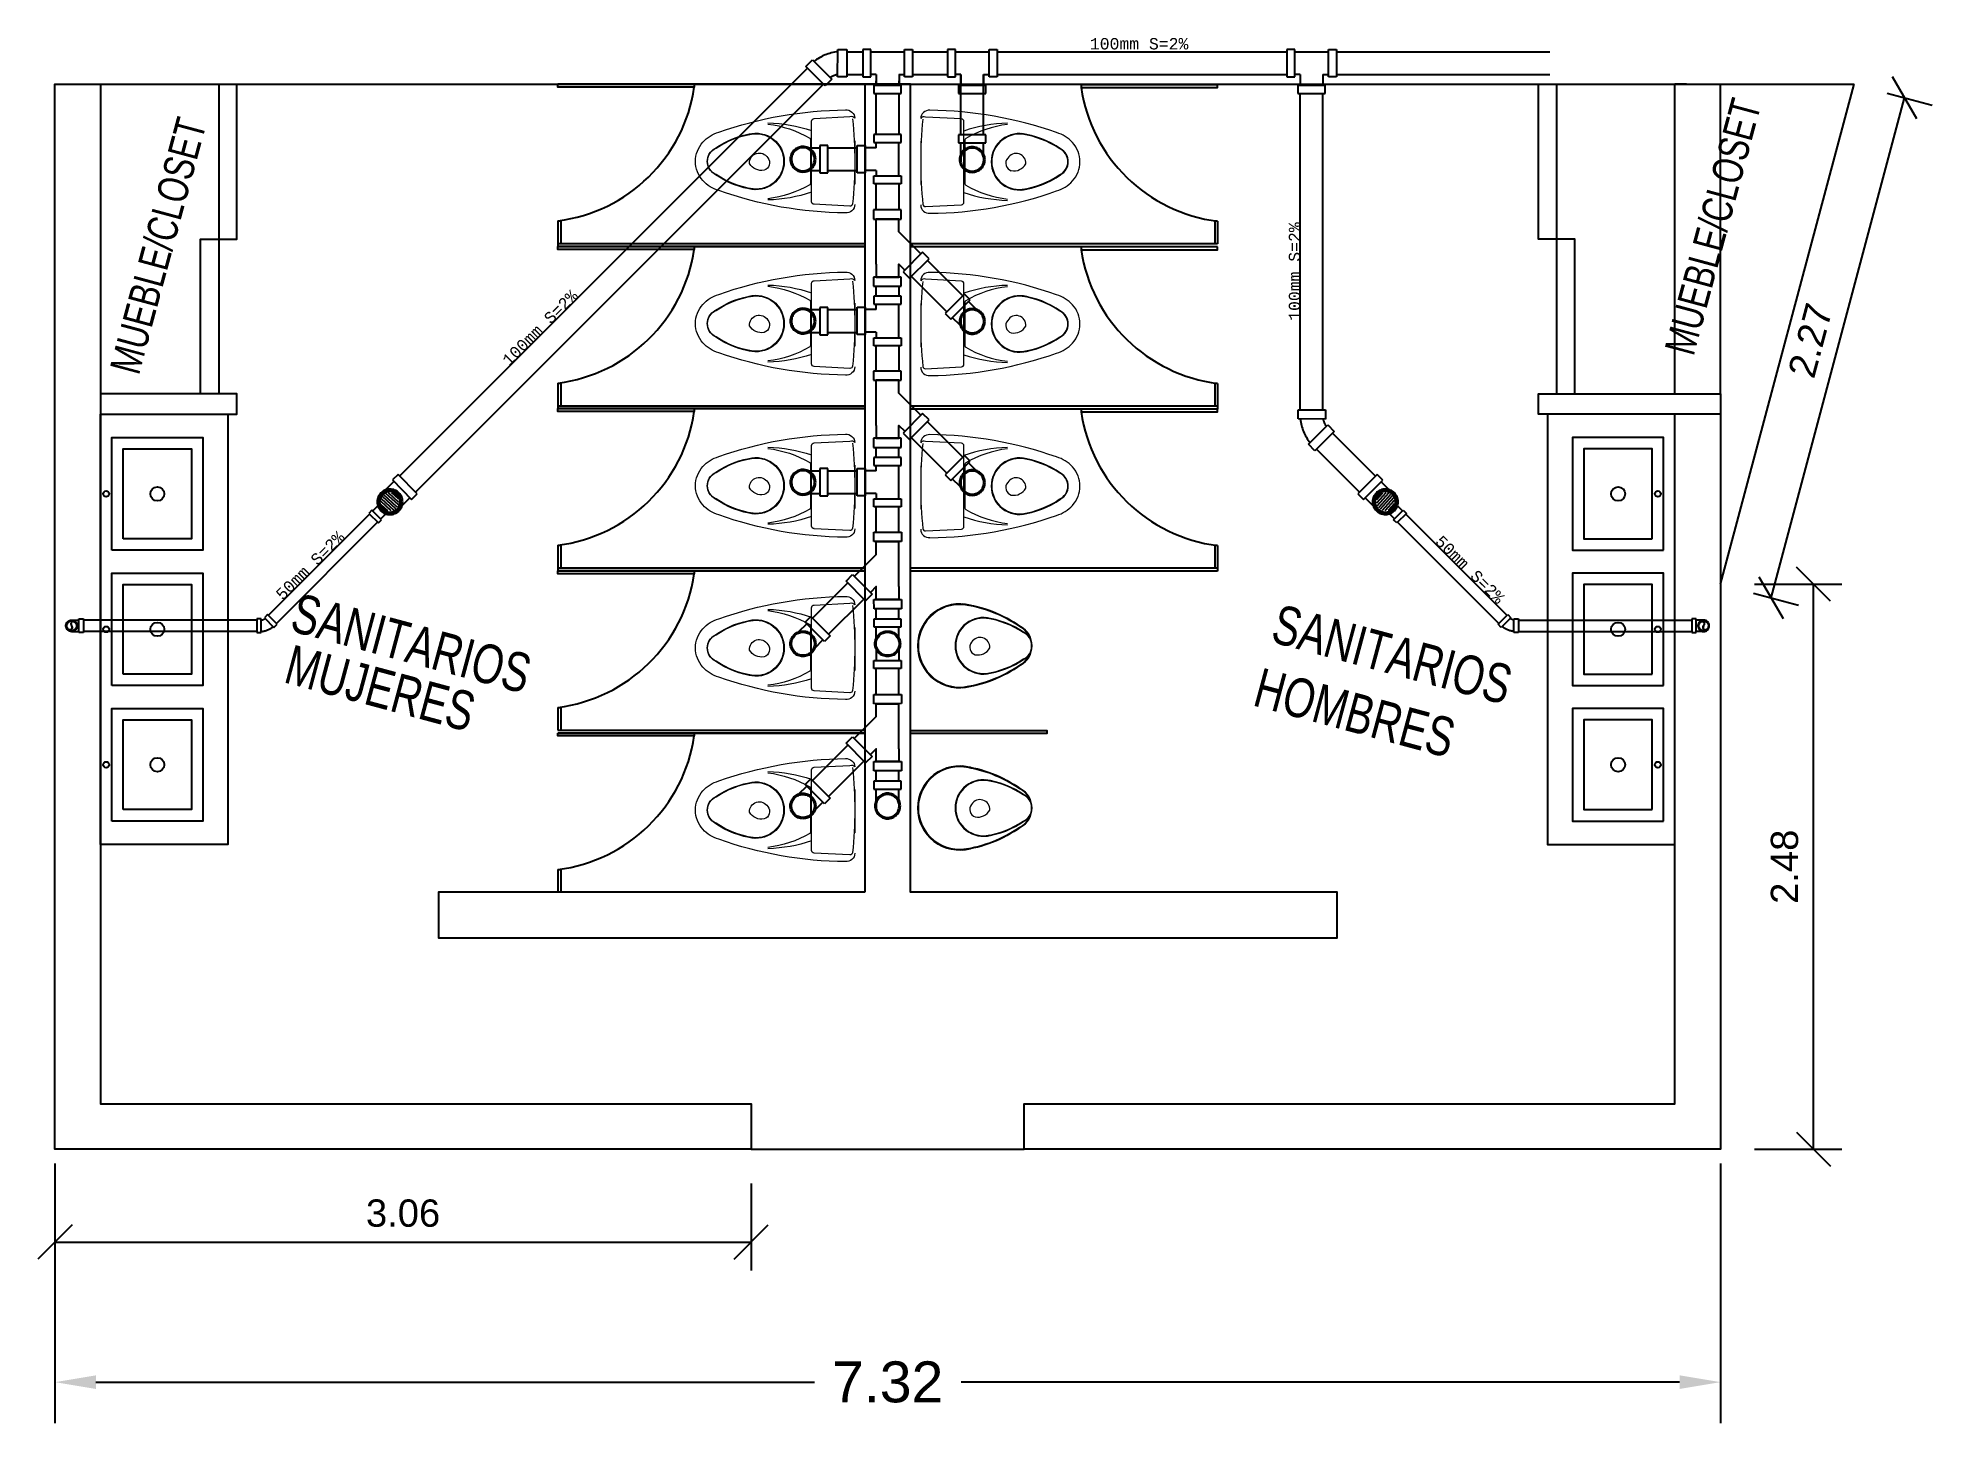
# Model space of a CAD drawing. Header units: millimetres. Extents: x 1309 to 1708, y 884 to 1242.
# Drawn here: x 1538.92 to 1547.25, y 1174.72 to 1180.81 of the extents above; entities that cross this region are included whole.
import ezdxf
from ezdxf.enums import TextEntityAlignment as Align
from ezdxf.lldxf.tags import DXFTag

# ---------------------------------------------------------------- set-up
doc = ezdxf.new("R2010")
doc.units = ezdxf.units.MM
doc.linetypes.add('CENTER', pattern=[2, 1.25, -0.25, 0.25, -0.25])
for name, color, linetype, lineweight in [('COTAS', 202, 'Continuous', 0), ('MOVILIARIO SANITARIO', 142, 'Continuous', 0), ('POZO PLUVIAL', 181, 'Continuous', 30)]:
    doc.layers.add(name, color=color, linetype=linetype, lineweight=lineweight)
for name, color, linetype in [('IH', 170, 'Continuous'), ('PUERTAS', 2, 'Continuous'), ('sanitario', 3, 'Continuous')]:
    doc.layers.add(name, color=color, linetype=linetype)
doc.styles.add('ARRAY BASE$0$STYLE1', font='swissc.ttf', dxfattribs={"width": 0.9})
doc.styles.add('MONOTXT4', font='MONOTXT4.shx')
doc.styles.get("Standard").update_dxf_attribs({"font": 'arial.ttf'})
tags = doc.linetypes.add('ARRAY BASE$0$CACHE', pattern=[0.24, 0.12, -0.12]).pattern_tags.tags
tags[6:7] = [DXFTag(74, 4), DXFTag(75, 0), DXFTag(340, '0'), DXFTag(46, 1.0), DXFTag(50, 0.0), DXFTag(44, 0.0), DXFTag(45, 0.0)]
tags[4:5] = [DXFTag(74, 4), DXFTag(75, 0), DXFTag(340, '0'), DXFTag(46, 1.0), DXFTag(50, 0.0), DXFTag(44, 0.0), DXFTag(45, 0.0)]
doc.dimstyles.new('metros anotativo', dxfattribs={"dimtxt": 0.12, "dimasz": 0.15, "dimexe": 0.125, "dimexo": 0.15, "dimgap": 0.0652, "dimtad": 1, "dimzin": 1, "dimdsep": 46, "dimtxsty": 'Standard', "dimblk": 'OBLIQUE', "dimcen": 0, "dimadec": 0, "dimazin": 0, "dimtfac": 1, "dimtix": 1, "dimtmove": 0, "dimatfit": 3, "dimfxl": 0.3, "dimarcsym": 0})
doc.dimstyles.get("Standard").update_dxf_attribs({"dimtxt": 0.18, "dimasz": 0.18, "dimexe": 0.18, "dimexo": 0.0625, "dimgap": 0.09, "dimtad": 0, "dimtih": 1, "dimtoh": 1, "dimdec": 4, "dimzin": 0, "dimdsep": 46, "dimtxsty": 'Standard', "dimcen": 0.09, "dimadec": 0, "dimazin": 0, "dimtfac": 1, "dimtdec": 4, "dimtofl": 0, "dimtmove": 0, "dimatfit": 3, "dimfxl": 1, "dimtolj": 1, "dimtzin": 0, "dimarcsym": 0})

msp = doc.modelspace()

# ---------------------------------------------------------------- texts
at = {"lineweight": 0, "style": 'ARRAY BASE$0$STYLE1', "width": 0.9}
for s, height, rotation, p in [('MUEBLE/CLOSET', 0.1330958, 74.95, (1546.19787, 1179.40858)), ('MUEBLE/CLOSET', 0.1330958, 74.95, (1539.3648, 1179.32482)), ('SANITARIOS', 0.171845, 344.95, (1540.02273, 1178.20708)), ('SANITARIOS', 0.171845, 344.95, (1544.33335, 1178.15866)), ('MUJERES', 0.171845, 344.95, (1539.99555, 1177.98066)), ('HOMBRES', 0.171845, 344.95, (1544.25451, 1177.879))]:
    msp.add_text(s, height=height, rotation=rotation, dxfattribs=at).set_placement(p)
at = {"layer": 'IH', "color": 2, "style": 'MONOTXT4'}
for s, rotation, p in [('100mm S=2%%%', 359.997934, (1543.76128, 1180.78528)), ('100mm S=2%%%', 89.994106, (1544.44422, 1179.78416)), ('100mm S=2%%%', 44.995868, (1541.12743, 1179.53736)), ('50mm S=2%%%', 44.994007, (1540.11724, 1178.49182)), ('50mm S=2%%%', 315.551009, (1545.21473, 1178.47495))]:
    msp.add_text(s, height=0.05, rotation=rotation, dxfattribs=at).set_placement(p, align=Align.MIDDLE)

# ---------------------------------------------------------------- blocks, each defined once
blk = doc.blocks.new('TAZA')
at = {"lineweight": 0}
for p, q in [((165.5389, 500.0497), (165.3809, 500.0579)), ((165.5498, 499.8612), (165.5498, 500.0382)), ((165.3598, 499.9512), (165.3598, 499.7615)), ((165.5544, 499.9576), (165.5544, 499.8612)), ((165.5499, 499.6842), (165.5498, 499.8612)), ((165.5544, 499.8612), (165.5545, 499.7647)), ((165.3809, 499.6644), (165.539, 499.6727))]:
    blk.add_line(p, q, dxfattribs=at)
for centre, radius, start, end in [((165.3966, 500.0509), 0.0368, 84.189, 180.01), ((165.374, 500.0433), 0.0161, 64.904, 152.06013), ((167.1924, 499.8617), 1.8326, 174.16613, 180.01759), ((165.3845, 498.3654), 1.7222, 70.56938, 89.47271), ((165.5383, 500.0382), 0.0115, 0.01, 87.01), ((165.7581, 499.382), 0.6489, 91.47367, 108.71939), ((165.7975, 499.5533), 0.4752, 96.78563, 120.29354), ((165.5613, 499.9577), 0.00691, 120.29354, 180.01), ((165.7939, 499.8612), 0.1243, 75.1531, 180.01), ((165.7939, 499.8612), 0.1216, 77.25801, 180.01), ((165.7526, 499.6042), 0.3843, 54.75384, 82.7148), ((165.7507, 499.5978), 0.3884, 55.83157, 81.76985), ((165.9139, 499.8421), 0.1537, 42.34763, 73.53768), ((165.9336, 499.8613), 0.1262, 0.01, 41.96988), ((167.1924, 499.8612), 1.8326, 180.00241, 185.85387), ((165.7939, 499.8612), 0.1243, 180.01, 284.8669), ((165.7939, 499.8612), 0.1216, 180.01, 282.76199), ((165.768, 499.8547), 0.034, 139.25036, 252.70004), ((165.7794, 499.8554), 0.0428, 355.25829, 149.96856), ((165.7695, 499.8814), 0.0602, 258.98417, 330.70607), ((165.9438, 499.8613), 0.0631, 0.01, 66.52644), ((165.9438, 499.8613), 0.0631, 293.49356, 0.01), ((165.9438, 499.8613), 0.0645, 0.01, 61.67657), ((165.9438, 499.8613), 0.0645, 298.34343, 0.01), ((165.9336, 499.8613), 0.1262, 318.05012, 0.01), ((165.5614, 499.7647), 0.00691, 180.01, 239.72646), ((165.7974, 500.1691), 0.4752, 239.72646, 263.23437), ((165.7525, 500.1182), 0.3843, 277.3052, 305.26616), ((165.7506, 500.1247), 0.3884, 278.25015, 304.18843), ((165.9138, 499.8804), 0.1537, 286.48232, 317.67237), ((165.384, 501.3569), 1.7222, 270.54729, 289.45062), ((165.5383, 499.6842), 0.0115, 273.01, 0.01), ((165.7579, 500.3405), 0.6489, 251.30061, 268.54633), ((165.3967, 499.6715), 0.0368, 180.01, 275.831), ((165.3804, 499.6754), 0.0111, 185.85387, 273.01)]:
    blk.add_arc(centre, radius, start, end, dxfattribs=at)
blk = doc.blocks.new('_Oblique')
at = {"color": 0, "linetype": 'ByBlock', "lineweight": -2}
blk.add_line((-0.5, -0.5), (0.5, 0.5), dxfattribs=at)
blk = doc.blocks.new('*D244')
at = {"layer": 'COTAS', "color": 0, "lineweight": -2, "ltscale": 2, "transparency": 16777216}
for p, q in [((1538.9963, 1175.7771), (1538.9963, 1175.3943)), ((1542.0563, 1175.7771), (1542.0563, 1175.3943)), ((1538.9963, 1175.5193), (1542.0563, 1175.5193))]:
    blk.add_line(p, q, dxfattribs=at)
at = {"layer": 'Defpoints', "color": 0, "lineweight": 15, "ltscale": 2, "transparency": 16777216}
for p in [(1538.9963, 1175.9271), (1542.0563, 1175.9271), (1542.0563, 1175.5193)]:
    blk.add_point(p, dxfattribs=at)
at = {"layer": 'COTAS', "color": 0, "lineweight": -2, "ltscale": 2, "transparency": 16777216, "xscale": 0.15, "yscale": 0.15, "zscale": 0.15, "rotation": 180}
blk.add_blockref('_Oblique', (1538.9963, 1175.5193), dxfattribs=at)
at = {"layer": 'COTAS', "color": 0, "lineweight": -2, "ltscale": 2, "transparency": 16777216, "xscale": 0.15, "yscale": 0.15, "zscale": 0.15}
blk.add_blockref('_Oblique', (1542.0563, 1175.5193), dxfattribs=at)
at = {"layer": 'COTAS', "color": 0, "ltscale": 2, "transparency": 16777216, "insert": (1540.5263, 1175.6458), "char_height": 0.12, "attachment_point": 5}
blk.add_mtext('3.06', dxfattribs=at)
blk = doc.blocks.new('*D241')
at = {"layer": 'COTAS', "color": 0, "lineweight": -2, "ltscale": 2, "transparency": 16777216}
for p, q in [((1546.4663, 1178.4101), (1546.8499, 1178.4101)), ((1546.7249, 1175.9271), (1546.7249, 1178.4101)), ((1546.4663, 1175.9271), (1546.8499, 1175.9271))]:
    blk.add_line(p, q, dxfattribs=at)
at = {"layer": 'Defpoints', "color": 0, "lineweight": 15, "ltscale": 2, "transparency": 16777216}
for p in [(1546.3163, 1178.4101), (1546.7249, 1178.4101), (1546.3163, 1175.9271)]:
    blk.add_point(p, dxfattribs=at)
at = {"layer": 'COTAS', "color": 0, "lineweight": -2, "ltscale": 2, "transparency": 16777216, "xscale": 0.15, "yscale": 0.15, "zscale": 0.15}
for p, rotation in [((1546.7249, 1178.4101), 90), ((1546.7249, 1175.9271), 270)]:
    blk.add_blockref('_Oblique', p, dxfattribs=dict(at, rotation=rotation))
at = {"layer": 'COTAS', "color": 0, "ltscale": 2, "transparency": 16777216, "insert": (1546.5984, 1177.1686), "char_height": 0.12, "attachment_point": 5, "rotation": 90}
blk.add_mtext('2.48', dxfattribs=at)
blk = doc.blocks.new('*D242')
at = {"layer": 'COTAS', "color": 0, "lineweight": -2, "ltscale": 2, "transparency": 16777216}
for p, q in [((1546.5387, 1178.3507), (1547.1257, 1180.5477)), ((1547.0483, 1180.5684), (1547.2465, 1180.5155)), ((1546.4613, 1178.3714), (1546.6594, 1178.3184))]:
    blk.add_line(p, q, dxfattribs=at)
at = {"layer": 'Defpoints', "color": 0, "lineweight": 15, "ltscale": 2, "transparency": 16777216}
for p in [(1546.9034, 1180.6071), (1547.1257, 1180.5477), (1546.3163, 1178.4101)]:
    blk.add_point(p, dxfattribs=at)
at = {"layer": 'COTAS', "color": 0, "lineweight": -2, "ltscale": 2, "transparency": 16777216, "xscale": 0.15, "yscale": 0.15, "zscale": 0.15}
for p, rotation in [((1547.1257, 1180.5477), 75.0399999999953), ((1546.5387, 1178.3507), 255.0399999999953)]:
    blk.add_blockref('_Oblique', p, dxfattribs=dict(at, rotation=rotation))
at = {"layer": 'COTAS', "color": 0, "ltscale": 2, "transparency": 16777216, "insert": (1546.711, 1179.4816), "char_height": 0.12, "attachment_point": 5, "rotation": 75.04}
blk.add_mtext('2.27', dxfattribs=at)
blk = doc.blocks.new('*D243')
at = {"color": 0, "lineweight": -2, "transparency": 16777216}
for p, q in [((1538.9963, 1175.8646), (1538.9963, 1174.7236)), ((1546.3163, 1175.8646), (1546.3163, 1174.7236)), ((1539.1763, 1174.9036), (1542.3342, 1174.9036)), ((1546.1363, 1174.9036), (1542.9785, 1174.9036))]:
    blk.add_line(p, q, dxfattribs=at)
at = {"color": 0, "lineweight": 15, "transparency": 16777216}
for points in [[(1539.1763, 1174.9336), (1539.1763, 1174.8736), (1538.9963, 1174.9036)], [(1546.1363, 1174.9336), (1546.1363, 1174.8736), (1546.3163, 1174.9036)]]:
    blk.add_solid(points, dxfattribs=at)
at = {"layer": 'Defpoints', "color": 0, "lineweight": 15, "transparency": 16777216}
for p in [(1538.9963, 1175.9271), (1546.3163, 1175.9271), (1546.3163, 1174.9036)]:
    blk.add_point(p, dxfattribs=at)
at = {"color": 0, "transparency": 16777216, "insert": (1542.6563, 1174.9036), "char_height": 0.18, "attachment_point": 5}
blk.add_mtext('\\A1;7.32', dxfattribs=at)
blk = doc.blocks.new('tee arriba 4 pulg')
at = {"linetype": 'CENTER'}
for points in [[(1461.7815, 1253.4296), (1461.6615, 1253.4296), (1461.6615, 1253.4646), (1461.7815, 1253.4646)], [(1461.7815, 1253.282), (1461.6615, 1253.282), (1461.6615, 1253.247), (1461.7815, 1253.247)]]:
    blk.add_lwpolyline(points, close=True, dxfattribs=at)
for points in [[(1461.6715, 1253.3813), (1461.6715, 1253.4296)], [(1461.7715, 1253.3813), (1461.7715, 1253.4296)], [(1461.6715, 1253.3304), (1461.6715, 1253.282)], [(1461.7715, 1253.3304), (1461.7715, 1253.282)]]:
    blk.add_lwpolyline(points, dxfattribs=at)
for radius in [0.0561, 0.0506]:
    blk.add_circle((1461.7215, 1253.3558), radius, dxfattribs=at)
for start, end in [(153.04172, 206.96029), (333.04787, 26.95414)]:
    blk.add_arc((1461.7215, 1253.3558), 0.0561, start, end, dxfattribs=at)
blk = doc.blocks.new('codo 90 100mm sup')
at = {"linetype": 'CENTER'}
blk.add_lwpolyline([(0.01, -0.035), (-0.11, -0.035), (-0.11, 0), (0.01, 0)], close=True, dxfattribs=at)
for points in [[(-0.1, -0.0834), (-0.1, -0.035)], [(0, -0.0834), (0, -0.035)]]:
    blk.add_lwpolyline(points, dxfattribs=at)
for radius in [0.0561, 0.0506]:
    blk.add_circle((-0.05, -0.1088), radius, dxfattribs=at)
blk = doc.blocks.new('yee 45º')
at = {"linetype": 'CENTER'}
for points in [[(1458.2098, 1255.7073), (1458.2384, 1255.6787), (1458.1524, 1255.5928), (1458.1238, 1255.6214)], [(1458.0887, 1255.5844), (1458.1292, 1255.5845), (1458.1293, 1255.463), (1458.0888, 1255.4629)], [(1458.3839, 1255.5847), (1458.4244, 1255.5848), (1458.4246, 1255.4633), (1458.3841, 1255.4632)]]:
    blk.add_lwpolyline(points, close=True, dxfattribs=at)
for points in [[(1458.1859, 1255.4746), (1458.1293, 1255.4746), (1458.1292, 1255.5746), (1458.1859, 1255.5746), (1458.16, 1255.6004)], [(1458.2308, 1255.6711), (1458.3273, 1255.5746), (1458.3839, 1255.5746), (1458.384, 1255.4746)], [(1458.1859, 1255.4746), (1458.3273, 1255.4746), (1458.3848, 1255.4746)]]:
    blk.add_lwpolyline(points)
blk = doc.blocks.new('tee 4 pulg der')
at = {"linetype": 'CENTER'}
for points in [[(1462.1392, 1253.8908), (1462.0192, 1253.8908), (1462.0192, 1253.9258), (1462.1392, 1253.9258)], [(1462.1775, 1253.7569), (1462.1775, 1253.8769), (1462.2125, 1253.8769), (1462.2125, 1253.7569)], [(1462.1392, 1253.7431), (1462.0192, 1253.7431), (1462.0192, 1253.7081), (1462.1392, 1253.7081)]]:
    blk.add_lwpolyline(points, close=True, dxfattribs=at)
for points in [[(1462.0292, 1253.8908), (1462.0292, 1253.7431)], [(1462.1292, 1253.8669), (1462.1292, 1253.8908)], [(1462.1292, 1253.8669), (1462.1775, 1253.8669)], [(1462.1292, 1253.7673), (1462.1292, 1253.7431)], [(1462.1292, 1253.7669), (1462.1775, 1253.7669)]]:
    blk.add_lwpolyline(points, dxfattribs=at)
blk = doc.blocks.new('coladera 100mm')
at = {"color": 7}
for p, q in [((149.8309, 499.9539), (149.829, 499.9152)), ((149.8309, 499.9539), (149.829, 499.9152)), ((149.8414, 499.9653), (149.8384, 499.9029)), ((149.8414, 499.9653), (149.8384, 499.9029)), ((149.8517, 499.9707), (149.8481, 499.8966)), ((149.8517, 499.9707), (149.8481, 499.8966)), ((149.8618, 499.9728), (149.858, 499.8935)), ((149.8618, 499.9728), (149.858, 499.8935)), ((149.8718, 499.9723), (149.868, 499.893)), ((149.8718, 499.9723), (149.868, 499.893)), ((149.8817, 499.9692), (149.8781, 499.8951)), ((149.8817, 499.9692), (149.8781, 499.8951)), ((149.8914, 499.9629), (149.8884, 499.9005)), ((149.8914, 499.9629), (149.8884, 499.9005)), ((149.9008, 499.9506), (149.8989, 499.9119)), ((149.9008, 499.9506), (149.8989, 499.9119))]:
    blk.add_line(p, q, dxfattribs=at)
at = {"linetype": 'CENTER'}
for points in [[(149.8917, 499.9824), (149.9399, 499.9826)], [(149.8889, 499.8824), (149.9404, 499.8826)]]:
    blk.add_lwpolyline(points, dxfattribs=at)
blk.add_lwpolyline([(149.9748, 499.9929), (149.9754, 499.8729), (149.9404, 499.8727), (149.9398, 499.9927)], close=True, dxfattribs=at)
for radius in [0.0561, 0.0506]:
    blk.add_circle((149.8649, 499.9331), radius, dxfattribs=at)
blk.add_circle((149.8649, 499.9329), 0.05)
at = {"color": 7}
for radius in [0.05, 0.045]:
    blk.add_circle((149.8649, 499.9329), radius, dxfattribs=at)
at = {"color": 9}
blk.add_circle((149.8649, 499.9329), 0.045, dxfattribs=at)
at = {"color": 7}
for start, end in [(148.28834, 206.19839), (148.28834, 206.19839), (328.28834, 26.19839), (328.28834, 26.19839)]:
    blk.add_arc((149.8649, 499.9329), 0.04, start, end, dxfattribs=at)
blk = doc.blocks.new('codo 45 50mm')
at = {"linetype": 'CENTER', "elevation": 0}
for points in [[(1456.1886, 1258.0518), (1456.2311, 1258.0941), (1456.217, 1258.1083), (1456.1745, 1258.0659)], [(1456.194, 1258.0186), (1456.254, 1258.0185), (1456.254, 1258.0385), (1456.194, 1258.0386)]]:
    blk.add_lwpolyline(points, close=True, dxfattribs=at)
at = {"linetype": 'CENTER'}
for radius, start, end in [(0.0487, 11.73907, 33.05912), (0.0982, 5.74464, 39.05558)]:
    blk.add_arc((1456.1513, 1258.0287), radius, start, end, dxfattribs=at)
blk = doc.blocks.new('codo 45 4 pulg')
at = {"linetype": 'CENTER'}
for points in [[(1462.54, 1253.0619), (1462.4201, 1253.0677), (1462.422, 1253.1076), (1462.5419, 1253.1019)], [(1462.5764, 1253.0056), (1462.4876, 1252.9249), (1462.4607, 1252.9545), (1462.5496, 1253.0352)]]:
    blk.add_lwpolyline(points, close=True, dxfattribs=at)
for radius, start, end in [(0.1964, 183.08887, 216.39981), (0.0975, 189.08533, 210.40537)]:
    blk.add_arc((1462.6262, 1253.0778), radius, start, end, dxfattribs=at)
blk = doc.blocks.new('codo')
at = {"linetype": 'CENTER'}
for points in [[(1495.9057, 1342.8755), (1495.9286, 1342.8984)], [(1495.941, 1342.8402), (1495.9639, 1342.8631)]]:
    blk.add_lwpolyline(points, dxfattribs=at)
at = {"color": 2}
blk.add_lwpolyline([(1495.9217, 1342.8354, 1), (1495.9234, 1342.8579, -1)], format="xyb", close=True, dxfattribs=at)
at = {"linetype": 'CENTER'}
blk.add_lwpolyline([(1495.925, 1342.902), (1495.9392, 1342.9161), (1495.9816, 1342.8737), (1495.9675, 1342.8595)], close=True, dxfattribs=at)
blk.add_circle((1495.9234, 1342.8579), 0.025, dxfattribs=at)
at = {"color": 2}
blk.add_arc((1495.9239, 1342.8691), 0.0113, 87.15724, 267.15724, dxfattribs=at)
at = {"layer": 'POZO PLUVIAL', "color": 2}
blk.add_circle((1495.9234, 1342.8579), 0.0226, dxfattribs=at)
at = {"layer": 'sanitario', "linetype": 'CENTER'}
blk.add_circle((1495.9234, 1342.8579), 0.0226, dxfattribs=at)

# ---------------------------------------------------------------- dimensions: what is measured, and where the dimension line sits
dim = msp.add_linear_dim(base=(1546.31635, 1174.90364), p1=(1538.99635, 1175.92713), p2=(1546.31635, 1175.92713), angle=180, dimstyle='Standard', override={"dimdec": 2})
dim.commit()
dim.dimension.update_dxf_attribs({"geometry": '*D243', "text_midpoint": (1542.65635, 1174.90364)})
at = {"layer": 'COTAS', "ltscale": 2}
dim = msp.add_aligned_dim(p1=(1546.31635, 1178.41011), p2=(1546.90339, 1180.60713), distance=-0.23013, dimstyle='metros anotativo', dxfattribs=at)
dim.commit()
dim.dimension.update_dxf_attribs({"geometry": '*D242', "text_midpoint": (1546.71101, 1179.4816)})
dim = msp.add_linear_dim(base=(1546.72491, 1178.41011), p1=(1546.31635, 1175.92713), p2=(1546.31635, 1178.41011), angle=90, dimstyle='metros anotativo', dxfattribs=at)
dim.commit()
dim.dimension.update_dxf_attribs({"geometry": '*D241', "text_midpoint": (1546.59844, 1177.16862)})
dim = msp.add_linear_dim(base=(1542.05635, 1175.51928), p1=(1538.99635, 1175.92713), p2=(1542.05635, 1175.92713), dimstyle='metros anotativo', dxfattribs=at)
dim.commit()
dim.dimension.update_dxf_attribs({"geometry": '*D244', "text_midpoint": (1540.52635, 1175.64579)})

# ---------------------------------------------------------------- linework, layer by layer
for p, q in [((1538.99635, 1180.60713), (1539.19635, 1180.60713)), ((1542.55635, 1180.60713), (1541.20635, 1180.60713)), ((1546.16635, 1180.60713), (1546.11635, 1180.60713)), ((1546.31635, 1178.41011), (1546.90339, 1180.60713)), ((1546.31635, 1180.60713), (1546.90339, 1180.60713)), ((1541.20635, 1180.00713), (1541.20635, 1179.90713)), ((1541.20635, 1180.00713), (1541.21905, 1180.00713)), ((1541.21905, 1180.00713), (1541.21905, 1179.90713)), ((1544.10635, 1180.00542), (1544.09365, 1180.00542)), ((1544.09365, 1180.00542), (1544.09365, 1179.90542)), ((1544.10635, 1180.00542), (1544.10635, 1179.90542)), ((1541.20635, 1179.90713), (1542.55635, 1179.90713)), ((1541.20635, 1179.90713), (1541.20635, 1179.89443)), ((1541.20635, 1179.89443), (1542.55635, 1179.89443)), ((1542.55635, 1179.89443), (1541.20635, 1179.89443)), ((1544.10635, 1179.90542), (1542.75635, 1179.90542)), ((1544.10635, 1179.89272), (1542.75635, 1179.89272)), ((1541.20635, 1179.29443), (1541.20635, 1179.19443)), ((1541.20635, 1179.29443), (1541.21905, 1179.29443)), ((1541.21905, 1179.29443), (1541.21905, 1179.19443)), ((1544.10635, 1179.29272), (1544.09365, 1179.29272)), ((1544.09365, 1179.29272), (1544.09365, 1179.19272)), ((1544.10635, 1179.29272), (1544.10635, 1179.19272)), ((1541.20635, 1179.19443), (1542.55635, 1179.19443)), ((1541.20635, 1179.19443), (1541.20635, 1179.18173)), ((1541.20635, 1179.18173), (1542.55635, 1179.18173)), ((1542.55635, 1179.18173), (1541.20635, 1179.18173)), ((1544.10635, 1179.19272), (1542.75635, 1179.19272)), ((1544.10635, 1179.18002), (1542.75635, 1179.18002)), ((1544.10635, 1179.19272), (1544.10635, 1179.18002)), ((1541.20635, 1178.58173), (1541.20635, 1178.48173)), ((1541.20635, 1178.58173), (1541.21905, 1178.58173)), ((1541.21905, 1178.58173), (1541.21905, 1178.48173)), ((1544.10635, 1178.58002), (1544.09365, 1178.58002)), ((1544.09365, 1178.58002), (1544.09365, 1178.48002)), ((1544.10635, 1178.58002), (1544.10635, 1178.48002)), ((1541.20635, 1178.48173), (1542.55635, 1178.48173)), ((1541.20635, 1178.48173), (1541.20635, 1178.46903)), ((1541.20635, 1178.46903), (1542.55635, 1178.46903)), ((1542.55635, 1178.46903), (1541.20635, 1178.46903)), ((1544.10635, 1178.48002), (1542.75635, 1178.48002)), ((1544.10635, 1178.46732), (1542.75635, 1178.46732)), ((1544.10635, 1178.48002), (1544.10635, 1178.46732)), ((1541.20635, 1177.86903), (1541.20635, 1177.76903)), ((1541.20635, 1177.86903), (1541.21905, 1177.86903)), ((1541.21905, 1177.86903), (1541.21905, 1177.76903)), ((1541.20635, 1177.76903), (1542.55635, 1177.76903)), ((1541.20635, 1177.75633), (1542.55635, 1177.75633)), ((1542.55635, 1177.75633), (1541.20635, 1177.75633)), ((1541.20635, 1177.15633), (1541.20635, 1177.05633)), ((1541.20635, 1177.15633), (1541.21905, 1177.15633)), ((1541.21905, 1177.15633), (1541.21905, 1177.05633)), ((1542.05635, 1175.92713), (1543.25635, 1175.92713))]:
    msp.add_line(p, q)
at = {"linetype": 'ARRAY BASE$0$CACHE'}
for p, q in [((1546.11635, 1179.24697), (1546.11635, 1180.60713)), ((1546.31635, 1179.24697), (1546.31635, 1180.60713))]:
    msp.add_line(p, q, dxfattribs=at)
for points in [[(1539.19635, 1180.60713), (1539.19635, 1176.12713), (1542.05638, 1176.12713), (1542.05635, 1175.92713), (1538.99635, 1175.92713), (1538.99635, 1180.60713), (1546.31635, 1180.60713)], [(1539.71635, 1180.60713), (1539.71635, 1179.24697), (1539.63635, 1179.24697), (1539.63635, 1179.92705), (1539.79635, 1179.92705), (1539.79635, 1180.60713)], [(1545.59635, 1180.60713), (1545.59635, 1179.24697), (1545.67635, 1179.24697), (1545.67635, 1179.92705), (1545.51635, 1179.92705), (1545.51635, 1180.60713)], [(1539.19635, 1179.15697), (1539.79635, 1179.15697), (1539.79635, 1179.24697), (1539.19635, 1179.24697)], [(1546.31635, 1179.15697), (1545.51635, 1179.15697), (1545.51635, 1179.24697), (1546.31635, 1179.24697)], [(1546.31635, 1179.24697), (1546.31635, 1175.92713), (1546.16635, 1175.92713)], [(1539.19635, 1179.15697), (1539.75635, 1179.15697), (1539.75635, 1177.26697), (1539.19635, 1177.26697), (1539.19635, 1179.15697)], [(1546.31635, 1178.41011), (1546.31635, 1175.92713), (1543.25635, 1175.92713), (1543.25638, 1176.12713), (1546.11635, 1176.12713), (1546.11635, 1179.15697)], [(1546.11635, 1179.15697), (1545.55635, 1179.15697), (1545.55635, 1177.26697), (1546.11635, 1177.26697), (1546.11635, 1179.15697)], [(1539.24635, 1178.55947), (1539.24635, 1179.05447), (1539.64635, 1179.05447), (1539.64635, 1178.55947), (1539.24635, 1178.55947)], [(1546.06635, 1178.55947), (1546.06635, 1179.05447), (1545.66635, 1179.05447), (1545.66635, 1178.55947), (1546.06635, 1178.55947)], [(1539.24635, 1177.96447), (1539.24635, 1178.45947), (1539.64635, 1178.45947), (1539.64635, 1177.96447), (1539.24635, 1177.96447)], [(1546.06635, 1177.96447), (1546.06635, 1178.45947), (1545.66635, 1178.45947), (1545.66635, 1177.96447), (1546.06635, 1177.96447)], [(1539.24635, 1177.36947), (1539.24635, 1177.86447), (1539.64635, 1177.86447), (1539.64635, 1177.36947), (1539.24635, 1177.36947)], [(1546.06635, 1177.36947), (1546.06635, 1177.86447), (1545.66635, 1177.86447), (1545.66635, 1177.36947), (1546.06635, 1177.36947)], [(1542.75635, 1177.76732), (1543.35635, 1177.76732), (1543.35635, 1177.75462), (1542.75635, 1177.75462), (1542.75635, 1177.76732)]]:
    msp.add_lwpolyline(points)
for points in [[(1542.55635, 1177.05633), (1540.68135, 1177.05633), (1540.68135, 1176.85633), (1544.63135, 1176.85633), (1544.63135, 1177.05633), (1542.75635, 1177.05633), (1542.75635, 1180.60713), (1542.55635, 1180.60713)], [(1541.20635, 1180.60713), (1541.80635, 1180.60713), (1541.80635, 1180.59443), (1541.20635, 1180.59443)], [(1544.10635, 1180.60542), (1543.50635, 1180.60542), (1543.50635, 1180.59272), (1544.10635, 1180.59272)], [(1541.20635, 1179.89443), (1541.80635, 1179.89443), (1541.80635, 1179.88173), (1541.20635, 1179.88173)], [(1544.10635, 1179.89272), (1543.50635, 1179.89272), (1543.50635, 1179.88002), (1544.10635, 1179.88002)], [(1541.20635, 1179.18173), (1541.80635, 1179.18173), (1541.80635, 1179.16903), (1541.20635, 1179.16903)], [(1544.10635, 1179.18002), (1543.50635, 1179.18002), (1543.50635, 1179.16732), (1544.10635, 1179.16732)], [(1539.29635, 1178.60947), (1539.29635, 1179.00447), (1539.59635, 1179.00447), (1539.59635, 1178.60947)], [(1546.01635, 1178.60947), (1546.01635, 1179.00447), (1545.71635, 1179.00447), (1545.71635, 1178.60947)], [(1541.20635, 1178.46903), (1541.80635, 1178.46903), (1541.80635, 1178.45633), (1541.20635, 1178.45633)], [(1539.29635, 1178.01447), (1539.29635, 1178.40947), (1539.59635, 1178.40947), (1539.59635, 1178.01447)], [(1546.01635, 1178.01447), (1546.01635, 1178.40947), (1545.71635, 1178.40947), (1545.71635, 1178.01447)], [(1539.29635, 1177.41947), (1539.29635, 1177.81447), (1539.59635, 1177.81447), (1539.59635, 1177.41947)], [(1546.01635, 1177.41947), (1546.01635, 1177.81447), (1545.71635, 1177.81447), (1545.71635, 1177.41947)], [(1541.20635, 1177.75633), (1541.80635, 1177.75633), (1541.80635, 1177.74363), (1541.20635, 1177.74363)]]:
    msp.add_lwpolyline(points, close=True)
for centre, radius in [((1539.22135, 1178.80697), 0.013), ((1539.44635, 1178.80697), 0.03071), ((1545.86635, 1178.80697), 0.03071), ((1546.04135, 1178.80697), 0.013), ((1539.22135, 1178.21197), 0.013), ((1539.44635, 1178.21197), 0.03071), ((1545.86635, 1178.21197), 0.03071), ((1546.04135, 1178.21197), 0.013), ((1539.22135, 1177.61697), 0.013), ((1539.44635, 1177.61697), 0.03071), ((1545.86635, 1177.61697), 0.03071), ((1546.04135, 1177.61697), 0.013)]:
    msp.add_circle(centre, radius)
for centre, start, end in [((1541.12018, 1180.6953), 277.137336, 351.636978), ((1544.19252, 1180.69359), 188.363022, 262.862664), ((1541.12018, 1179.9826), 277.137336, 351.636978), ((1544.19252, 1179.98089), 188.363022, 262.862664), ((1541.12018, 1179.2699), 277.137336, 351.636978), ((1544.19252, 1179.26819), 188.363022, 262.862664), ((1541.12018, 1178.5572), 277.137336, 351.636978), ((1541.12018, 1177.8445), 277.137336, 351.636978)]:
    msp.add_arc(centre, 0.69355, start, end)
at = {"layer": 'MOVILIARIO SANITARIO', "lineweight": 0}
for centre, radius, start, end in [((1542.97213, 1178.13938), 0.18503, 75.153103, 180.01), ((1542.97213, 1178.13938), 0.18092, 77.258014, 180.01), ((1543.07674, 1178.1394), 0.12434, 75.153103, 180.01), ((1543.07674, 1178.1394), 0.12158, 77.258014, 180.01), ((1542.91064, 1177.75689), 0.57182, 54.753842, 82.714798), ((1542.90788, 1177.7473), 0.57801, 55.831571, 81.769854), ((1543.03542, 1177.88236), 0.38426, 54.753842, 82.714798), ((1543.03357, 1177.87592), 0.38842, 55.831571, 81.769854), ((1543.06218, 1178.13361), 0.04278, 355.258287, 149.968564), ((1543.19511, 1178.13942), 0.09389, 0.01, 66.526436), ((1543.19511, 1178.13942), 0.09594, 0.01, 61.67657), ((1543.22658, 1178.13942), 0.06309, 0.01, 66.526436), ((1543.22658, 1178.13942), 0.06447, 0.01, 61.67657), ((1542.97213, 1178.13938), 0.18503, 180.01, 284.866897), ((1542.97213, 1178.13938), 0.18092, 180.01, 282.761986), ((1543.07674, 1178.1394), 0.12434, 180.01, 284.866897), ((1543.07674, 1178.1394), 0.12158, 180.01, 282.761986), ((1543.05088, 1178.13284), 0.03397, 139.250362, 252.700044), ((1543.05228, 1178.15954), 0.06024, 258.984175, 330.706073), ((1543.19511, 1178.13942), 0.09389, 293.493564, 0.01), ((1543.19511, 1178.13942), 0.09594, 298.34343, 0.01), ((1543.22658, 1178.13942), 0.06309, 293.493564, 0.01), ((1543.22658, 1178.13942), 0.06447, 298.34343, 0.01), ((1542.91051, 1178.52185), 0.57182, 277.305202, 305.266158), ((1542.90775, 1178.53144), 0.57801, 278.250146, 304.188429), ((1543.03533, 1178.39642), 0.38426, 277.305202, 305.266158), ((1543.03348, 1178.40286), 0.38842, 278.250146, 304.188429), ((1542.97213, 1177.42668), 0.18503, 75.153103, 180.01), ((1542.97213, 1177.42668), 0.18092, 77.258014, 180.01), ((1542.91064, 1177.04419), 0.57182, 54.753842, 82.714798), ((1542.90788, 1177.0346), 0.57801, 55.831571, 81.769854), ((1543.07674, 1177.4267), 0.12434, 75.153103, 180.01), ((1543.07674, 1177.4267), 0.12158, 77.258014, 180.01), ((1543.03542, 1177.16966), 0.38426, 54.753842, 82.714798), ((1543.03357, 1177.16322), 0.38842, 55.831571, 81.769854), ((1543.19511, 1177.42672), 0.09389, 0.01, 66.526436), ((1543.19511, 1177.42672), 0.09594, 0.01, 61.67657), ((1542.97213, 1177.42668), 0.18503, 180.01, 284.866897), ((1542.97213, 1177.42668), 0.18092, 180.01, 282.761986), ((1543.07674, 1177.4267), 0.12434, 180.01, 284.866897), ((1543.07674, 1177.4267), 0.12158, 180.01, 282.761986), ((1543.05088, 1177.42014), 0.03397, 139.250362, 252.700044), ((1543.06218, 1177.42091), 0.04278, 355.258287, 149.968564), ((1543.19511, 1177.42672), 0.09389, 293.493564, 0.01), ((1543.19511, 1177.42672), 0.09594, 298.34343, 0.01), ((1543.22658, 1177.42672), 0.06309, 0.01, 66.526436), ((1543.22658, 1177.42672), 0.06309, 293.493564, 0.01), ((1543.22658, 1177.42672), 0.06447, 0.01, 61.67657), ((1543.22658, 1177.42672), 0.06447, 298.34343, 0.01), ((1542.91051, 1177.80915), 0.57182, 277.305202, 305.266158), ((1543.05228, 1177.44684), 0.06024, 258.984175, 330.706073), ((1543.03533, 1177.68372), 0.38426, 277.305202, 305.266158), ((1543.03348, 1177.69016), 0.38842, 278.250146, 304.188429), ((1542.90775, 1177.81874), 0.57801, 278.250146, 304.188429)]:
    msp.add_arc(centre, radius, start, end, dxfattribs=at)
at = {"layer": 'PUERTAS', "linetype": 'CENTER'}
for points in [[(1540.38954, 1178.73582), (1540.3754, 1178.72168), (1540.41783, 1178.67926), (1540.43197, 1178.6934)], [(1544.92226, 1178.73582), (1544.9364, 1178.72168), (1544.89397, 1178.67926), (1544.87983, 1178.6934)]]:
    msp.add_lwpolyline(points, close=True, dxfattribs=at)
for points in [[(1540.41519, 1178.75439), (1540.39308, 1178.73228)], [(1540.45068, 1178.71918), (1540.42844, 1178.69693)], [(1544.86112, 1178.71918), (1544.88336, 1178.69693)], [(1544.89662, 1178.75439), (1544.91872, 1178.73228)]]:
    msp.add_lwpolyline(points, dxfattribs=at)
at = {"layer": 'sanitario'}
for points in [[(1540.51095, 1178.88558), (1542.30413, 1180.67863)], [(1542.47641, 1180.74986), (1542.54719, 1180.74985)], [(1542.76481, 1180.74986), (1542.91901, 1180.74985)], [(1543.13663, 1180.74983), (1544.41045, 1180.74979)], [(1544.62808, 1180.74978), (1545.56587, 1180.74975)], [(1540.58166, 1178.81486), (1542.37476, 1180.60783)], [(1542.47641, 1180.64986), (1542.54719, 1180.64985)], [(1542.60603, 1180.60149), (1542.60603, 1180.62268)], [(1542.706, 1180.60149), (1542.706, 1180.62268)], [(1542.76481, 1180.64986), (1542.91901, 1180.64985)], [(1542.97783, 1180.38511), (1542.97782, 1180.64985)], [(1543.07783, 1180.38512), (1543.07781, 1180.64985)], [(1543.13664, 1180.64983), (1544.41046, 1180.64979)], [(1544.62808, 1180.64978), (1545.56587, 1180.64975)], [(1542.60599, 1180.38694), (1542.60602, 1180.56649)], [(1542.70599, 1180.38695), (1542.70599, 1180.56649)], [(1544.46917, 1179.1762), (1544.46926, 1180.5664)], [(1544.56917, 1179.17631), (1544.56922, 1180.56641)], [(1542.39262, 1180.32776), (1542.52257, 1180.32776)], [(1542.39262, 1180.22776), (1542.52256, 1180.22776)], [(1542.60598, 1180.05535), (1542.60598, 1180.16933)], [(1542.70597, 1180.05525), (1542.70598, 1180.16932)], [(1542.91554, 1179.60686), (1542.76062, 1179.76176)], [(1542.98624, 1179.67757), (1542.83084, 1179.83295)], [(1542.60596, 1179.67592), (1542.60596, 1179.7196)], [(1542.70596, 1179.67592), (1542.70596, 1179.7195)], [(1542.39262, 1179.61673), (1542.52257, 1179.61673)], [(1542.39262, 1179.51673), (1542.52256, 1179.51673)], [(1542.60595, 1179.34681), (1542.60595, 1179.4583)], [(1542.70595, 1179.34671), (1542.70595, 1179.45829)], [(1542.98624, 1178.96903), (1542.83084, 1179.12441)], [(1542.60594, 1178.96738), (1542.60594, 1179.01106)], [(1542.70594, 1178.96738), (1542.70594, 1179.01096)], [(1542.91554, 1178.89832), (1542.76062, 1179.05322)], [(1544.80079, 1178.88558), (1544.61173, 1179.0746)], [(1544.73008, 1178.81486), (1544.541, 1179.00392)], [(1542.39262, 1178.90819), (1542.52257, 1178.90819)], [(1542.39262, 1178.80819), (1542.52256, 1178.80819)], [(1539.9342, 1178.27348), (1540.37893, 1178.71815)], [(1539.96956, 1178.23812), (1540.41429, 1178.68279)], [(1542.60593, 1178.63837), (1542.60593, 1178.74976)], [(1542.70593, 1178.63847), (1542.70594, 1178.74976)], [(1545.34225, 1178.23812), (1544.89752, 1178.68281)], [(1545.3776, 1178.27348), (1544.93288, 1178.71816)], [(1542.32539, 1178.26069), (1542.48079, 1178.41607)], [(1542.39609, 1178.18998), (1542.55101, 1178.34488)], [(1542.60591, 1178.2572), (1542.60591, 1178.30262)], [(1542.70591, 1178.25721), (1542.70591, 1178.30272)], [(1539.88336, 1178.20249), (1539.12182, 1178.20248)], [(1539.88341, 1178.25249), (1539.12183, 1178.25248)], [(1545.4284, 1178.25249), (1546.18998, 1178.25248)], [(1545.42845, 1178.20249), (1546.18998, 1178.20248)], [(1542.6059, 1177.92564), (1542.6059, 1178.03959)], [(1542.7059, 1177.92575), (1542.7059, 1178.03958)], [(1542.32539, 1177.54799), (1542.48077, 1177.70334)], [(1542.39609, 1177.47728), (1542.55099, 1177.63217)], [(1542.60589, 1177.5445), (1542.60589, 1177.58989)], [(1542.70589, 1177.54451), (1542.70589, 1177.59)]]:
    msp.add_lwpolyline(points, dxfattribs=at)

# ---------------------------------------------------------------- block references
at = {"layer": 'MOVILIARIO SANITARIO', "color": 1, "xscale": -1}
for p in [(1707.87129, 680.40699), (1707.87129, 679.69429), (1707.87129, 678.98159), (1707.87129, 678.26889), (1707.87129, 677.55619)]:
    msp.add_blockref('TAZA', p, dxfattribs=at)
at = {"layer": 'MOVILIARIO SANITARIO', "color": 1}
for p in [(1377.4414, 680.40528), (1377.4414, 679.69258), (1377.4414, 678.97988)]:
    msp.add_blockref('TAZA', p, dxfattribs=at)
at = {"layer": 'PUERTAS'}
for name, p, rotation in [('codo 45 4 pulg', (222.23036, 2582.86794), 272.6852904122003), ('tee 4 pulg der', (3004.7351, 2434.09508), 180), ('tee 4 pulg der', (3004.7351, 2433.38405), 180), ('codo 45 4 pulg', (143.5169, -142.3063), 2.735837845931802), ('tee 4 pulg der', (3004.7351, 2432.67551), 180), ('yee 45º', (2798.18048, -279.78607), 90), ('codo 45 50mm', (281.8648, 2634.45148), 270), ('tee arriba 4 pulg', (3004.3774, 2431.50422), 180), ('yee 45º', (2798.18045, -280.4988), 90)]:
    msp.add_blockref(name, p, dxfattribs=dict(at, rotation=rotation))
at = {"layer": 'PUERTAS', "xscale": -1}
for name, p, rotation in [('tee 4 pulg der', (2796.47294, 2642.77903), 90), ('tee 4 pulg der', (2796.84477, 2642.77901), 90), ('tee 4 pulg der', (2798.33621, 2642.77894), 90), ('yee 45º', (287.13115, -278.3692), 270), ('yee 45º', (287.13115, -279.07773), 270), ('codo 45 50mm', (2803.447, 2634.45148), 90)]:
    msp.add_blockref(name, p, dxfattribs=dict(at, rotation=rotation))
at = {"layer": 'PUERTAS', "color": 1, "xscale": -1}
for name, p, rotation in [('codo 90 100mm sup', (1542.97783, 1180.38511), 359.9999999999854), ('codo 90 100mm sup', (1542.39262, 1180.32776), 270.0000000000113), ('codo 90 100mm sup', (1542.91554, 1179.60686), 45.00000000001128), ('codo 90 100mm sup', (1542.39262, 1179.61674), 270.0000000000113), ('codo 90 100mm sup', (1542.91554, 1178.89832), 45.00000000001128), ('coladera 100mm', (1080.99193, 1426.30774), 225.0000000001048), ('codo 90 100mm sup', (1542.39262, 1178.9082), 270.0000000000113), ('coladera 100mm', (1297.30791, 719.29584), 315), ('codo 90 100mm sup', (1542.60586, 1177.5445), 359.9999999999465)]:
    msp.add_blockref(name, p, dxfattribs=dict(at, rotation=rotation))
at = {"layer": 'PUERTAS', "color": 1, "rotation": 314.9999999999887}
for p in [(1542.39609, 1178.18998), (1542.39609, 1177.47728)]:
    msp.add_blockref('codo 90 100mm sup', p, dxfattribs=at)
at = {"layer": 'sanitario', "rotation": 315}
msp.add_blockref('codo', (-468.25198, 1286.46117), dxfattribs=at)
at = {"layer": 'sanitario', "xscale": -1, "rotation": 45}
msp.add_blockref('codo', (3553.56379, 1286.46117), dxfattribs=at)

msp.set_redraw_order([(e.dxf.handle, doc.entitydb.next_handle()) for e in msp.query("TEXT MTEXT ATTDEF DIMENSION ARC_DIMENSION")])  # texts and dimensions are drawn at this point

doc.saveas('drawing.dxf')
